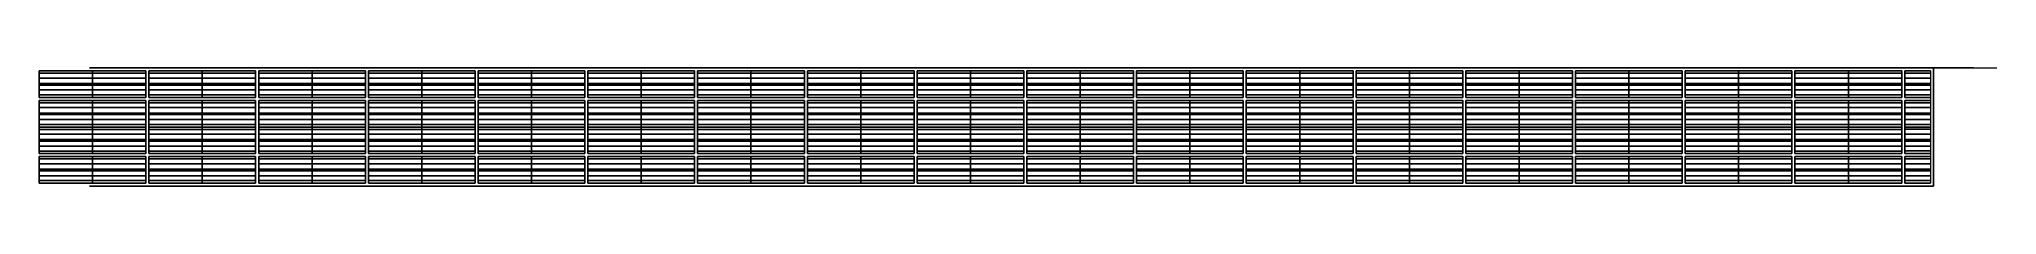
# Model space of a CAD drawing. Extents: x 387222 to 388513, y 9633222 to 9634061.
# Drawn here: x 387646.49 to 387653.1, y 9633452.66 to 9633453.06 of the extents above; entities that cross this region are included whole.
import ezdxf

# ---------------------------------------------------------------- set-up
doc = ezdxf.new("R2010")
doc.units = 0
doc.header["$LTSCALE"] = 0.049213
doc.layers.add('ARQ_PISO', color=7, linetype='Continuous', lineweight=13)
doc.layers.add('HATCH CINZA SÓLIDO', color=9, linetype='Continuous')
doc.layers.add('MOBÍLIA', color=4, linetype='Continuous')

# ---------------------------------------------------------------- blocks, each defined once
blk = doc.blocks.new('A$C00DC0C46')
for p, q in [((0.0002, 0), (0.0002, 0.09)), ((0.0002, 0.09), (0.1802, 0.09)), ((0.1802, 0.0821), (0.0002, 0.0821)), ((0.1802, 0.09), (0.1802, 0)), ((0.18, 0.0419), (0, 0.0419)), ((0.18, 0.0253), (0, 0.0253)), ((0.18, 0.0089), (0, 0.0089)), ((0.1802, 0.0654), (0.0002, 0.0654)), ((0.1802, 0.0473), (0.0002, 0.0473)), ((0.1802, 0), (0.0002, 0))]:
    blk.add_line(p, q)

msp = doc.modelspace()

# ---------------------------------------------------------------- linework, layer by layer
at = {"layer": 'ARQ_PISO'}
for p, q in [((387646.6755, 9633453.0619), (387647.1755, 9633453.0619)), ((387646.6797, 9633453.0619), (387647.0397, 9633453.0619)), ((387647.0964, 9633453.0619), (387646.7547, 9633453.0619)), ((387646.8099, 9633453.0619), (387647.3099, 9633453.0619)), ((387647.2308, 9633453.0619), (387646.8891, 9633453.0619)), ((387647.0457, 9633453.0619), (387647.5457, 9633453.0619)), ((387647.0499, 9633453.0619), (387647.4099, 9633453.0619)), ((387647.4665, 9633453.0619), (387647.1249, 9633453.0619)), ((387647.4158, 9633453.0619), (387647.9158, 9633453.0619)), ((387647.42, 9633453.0619), (387647.78, 9633453.0619)), ((387647.8367, 9633453.0619), (387647.495, 9633453.0619)), ((387647.786, 9633453.0619), (387648.286, 9633453.0619)), ((387647.7902, 9633453.0619), (387648.1502, 9633453.0619)), ((387648.2068, 9633453.0619), (387647.8652, 9633453.0619)), ((387648.1562, 9633453.0619), (387648.6562, 9633453.0619)), ((387648.1603, 9633453.0619), (387648.5203, 9633453.0619)), ((387648.577, 9633453.0619), (387648.2353, 9633453.0619)), ((387648.5263, 9633453.0619), (387649.0263, 9633453.0619)), ((387648.5305, 9633453.0619), (387648.8905, 9633453.0619)), ((387648.9471, 9633453.0619), (387648.6055, 9633453.0619)), ((387648.8965, 9633453.0619), (387649.3965, 9633453.0619)), ((387648.9006, 9633453.0619), (387649.2606, 9633453.0619)), ((387649.3173, 9633453.0619), (387648.9756, 9633453.0619)), ((387649.2666, 9633453.0619), (387649.7666, 9633453.0619)), ((387649.2708, 9633453.0619), (387649.6308, 9633453.0619)), ((387649.6874, 9633453.0619), (387649.3458, 9633453.0619)), ((387649.6368, 9633453.0619), (387650.1368, 9633453.0619)), ((387649.6409, 9633453.0619), (387650.0009, 9633453.0619)), ((387650.0576, 9633453.0619), (387649.7159, 9633453.0619)), ((387650.0069, 9633453.0619), (387650.5069, 9633453.0619)), ((387650.0111, 9633453.0619), (387650.3711, 9633453.0619)), ((387650.4278, 9633453.0619), (387650.0861, 9633453.0619)), ((387650.3771, 9633453.0619), (387650.8771, 9633453.0619)), ((387650.3812, 9633453.0619), (387650.7412, 9633453.0619)), ((387650.7979, 9633453.0619), (387650.4562, 9633453.0619)), ((387650.7472, 9633453.0619), (387651.2472, 9633453.0619)), ((387650.7514, 9633453.0619), (387651.1114, 9633453.0619)), ((387651.1681, 9633453.0619), (387650.8264, 9633453.0619)), ((387651.1174, 9633453.0619), (387651.6174, 9633453.0619)), ((387651.1215, 9633453.0619), (387651.4815, 9633453.0619)), ((387651.5382, 9633453.0619), (387651.1965, 9633453.0619)), ((387651.4875, 9633453.0619), (387651.9875, 9633453.0619)), ((387651.4917, 9633453.0619), (387651.8517, 9633453.0619)), ((387651.9084, 9633453.0619), (387651.5667, 9633453.0619)), ((387651.8577, 9633453.0619), (387652.3577, 9633453.0619)), ((387651.8619, 9633453.0619), (387652.2219, 9633453.0619)), ((387652.2785, 9633453.0619), (387651.9369, 9633453.0619)), ((387652.2278, 9633453.0619), (387652.7278, 9633453.0619)), ((387652.232, 9633453.0619), (387652.592, 9633453.0619)), ((387652.6487, 9633453.0619), (387652.307, 9633453.0619)), ((387652.4202, 9633453.0619), (387652.9202, 9633453.0619)), ((387652.841, 9633453.0619), (387652.4993, 9633453.0619)), ((387652.598, 9633453.0619), (387653.098, 9633453.0619)), ((387653.0188, 9633453.0619), (387652.6772, 9633453.0619)), ((387652.8743, 9633453.0519), (387652.8743, 9633452.6719))]:
    msp.add_line(p, q, dxfattribs=at)
at = {"layer": 'HATCH CINZA SÓLIDO'}
for p, q in [((387652.7872, 9633452.9619), (387652.7872, 9633453.0519)), ((387652.7872, 9633453.0519), (387652.8743, 9633453.0519)), ((387652.8743, 9633453.0441), (387652.7872, 9633453.0441)), ((387652.8743, 9633453.0273), (387652.7872, 9633453.0273)), ((387652.8743, 9633453.0038), (387652.7871, 9633453.0038)), ((387652.8743, 9633452.9872), (387652.7871, 9633452.9872)), ((387652.8743, 9633452.9709), (387652.7871, 9633452.9709)), ((387652.8743, 9633453.0092), (387652.7872, 9633453.0092)), ((387652.8743, 9633452.9619), (387652.7872, 9633452.9619)), ((387652.7872, 9633452.8619), (387652.7872, 9633452.9519)), ((387652.7872, 9633452.9519), (387652.8743, 9633452.9519)), ((387652.8743, 9633452.9038), (387652.7871, 9633452.9038)), ((387652.8743, 9633452.8872), (387652.7871, 9633452.8872)), ((387652.8743, 9633452.9441), (387652.7872, 9633452.9441)), ((387652.8743, 9633452.9273), (387652.7872, 9633452.9273)), ((387652.8743, 9633452.9092), (387652.7872, 9633452.9092)), ((387652.8743, 9633452.8709), (387652.7871, 9633452.8709)), ((387652.8743, 9633452.8619), (387652.7872, 9633452.8619)), ((387652.7872, 9633452.7719), (387652.7872, 9633452.8619)), ((387652.7872, 9633452.8619), (387652.8743, 9633452.8619)), ((387652.8743, 9633452.8541), (387652.7872, 9633452.8541)), ((387652.8743, 9633452.8373), (387652.7872, 9633452.8373)), ((387652.8743, 9633452.8192), (387652.7872, 9633452.8192)), ((387652.8743, 9633452.8138), (387652.7871, 9633452.8138)), ((387652.8743, 9633452.7972), (387652.7871, 9633452.7972)), ((387652.8743, 9633452.7809), (387652.7871, 9633452.7809)), ((387652.8743, 9633452.7719), (387652.7872, 9633452.7719)), ((387652.7872, 9633452.6719), (387652.7872, 9633452.7619)), ((387652.7872, 9633452.7619), (387652.8743, 9633452.7619)), ((387652.8743, 9633452.7541), (387652.7872, 9633452.7541)), ((387652.8743, 9633452.7138), (387652.7871, 9633452.7138)), ((387652.8743, 9633452.6972), (387652.7871, 9633452.6972)), ((387652.8743, 9633452.7373), (387652.7872, 9633452.7373)), ((387652.8743, 9633452.7192), (387652.7872, 9633452.7192)), ((387652.8743, 9633452.6809), (387652.7871, 9633452.6809)), ((387652.8743, 9633452.6719), (387652.7872, 9633452.6719))]:
    msp.add_line(p, q, dxfattribs=at)
at = {"layer": 'MOBÍLIA', "color": 2}
for p, q in [((387647.0548, 9633453.0619), (387646.6646, 9633453.0619)), ((387647.4249, 9633453.0619), (387647.0348, 9633453.0619)), ((387647.7951, 9633453.0619), (387647.4049, 9633453.0619)), ((387648.1652, 9633453.0619), (387647.7751, 9633453.0619)), ((387648.5354, 9633453.0619), (387648.1452, 9633453.0619)), ((387648.9056, 9633453.0619), (387648.5154, 9633453.0619)), ((387649.2757, 9633453.0619), (387648.8856, 9633453.0619)), ((387649.6459, 9633453.0619), (387649.2557, 9633453.0619)), ((387650.016, 9633453.0619), (387649.6259, 9633453.0619)), ((387650.3862, 9633453.0619), (387649.996, 9633453.0619)), ((387650.7563, 9633453.0619), (387650.3662, 9633453.0619)), ((387651.1265, 9633453.0619), (387650.7363, 9633453.0619)), ((387651.4966, 9633453.0619), (387651.1065, 9633453.0619)), ((387651.8668, 9633453.0619), (387651.4766, 9633453.0619)), ((387652.2369, 9633453.0619), (387651.8468, 9633453.0619)), ((387652.6071, 9633453.0619), (387652.2169, 9633453.0619)), ((387652.8843, 9633452.6619), (387652.8843, 9633453.0619)), ((387646.6646, 9633452.6619), (387647.0548, 9633452.6619)), ((387647.0348, 9633452.6619), (387647.4249, 9633452.6619)), ((387647.4049, 9633452.6619), (387647.7951, 9633452.6619)), ((387647.7751, 9633452.6619), (387648.1652, 9633452.6619)), ((387648.1452, 9633452.6619), (387648.5354, 9633452.6619)), ((387648.5154, 9633452.6619), (387648.9056, 9633452.6619)), ((387648.8856, 9633452.6619), (387649.2757, 9633452.6619)), ((387649.2557, 9633452.6619), (387649.6459, 9633452.6619)), ((387649.6259, 9633452.6619), (387650.016, 9633452.6619)), ((387649.996, 9633452.6619), (387650.3862, 9633452.6619)), ((387650.3662, 9633452.6619), (387650.7563, 9633452.6619)), ((387650.7363, 9633452.6619), (387651.1265, 9633452.6619)), ((387651.1065, 9633452.6619), (387651.4966, 9633452.6619)), ((387651.4766, 9633452.6619), (387651.8668, 9633452.6619)), ((387651.8468, 9633452.6619), (387652.2369, 9633452.6619)), ((387652.2169, 9633452.6619), (387652.6071, 9633452.6619)), ((387652.5871, 9633452.6619), (387652.8843, 9633452.6619))]:
    msp.add_line(p, q, dxfattribs=at)

# ---------------------------------------------------------------- block references
at = {"layer": 'HATCH CINZA SÓLIDO'}
for p in [(387646.4945, 9633452.9619), (387646.6745, 9633452.9619), (387646.8646, 9633452.9619), (387647.0446, 9633452.9619), (387647.2348, 9633452.9619), (387647.4148, 9633452.9619), (387647.6049, 9633452.9619), (387647.7849, 9633452.9619), (387647.9751, 9633452.9619), (387648.1551, 9633452.9619), (387648.3452, 9633452.9619), (387648.5252, 9633452.9619), (387648.7154, 9633452.9619), (387648.8954, 9633452.9619), (387649.0856, 9633452.9619), (387649.2656, 9633452.9619), (387649.4557, 9633452.9619), (387649.6357, 9633452.9619), (387649.8259, 9633452.9619), (387650.0059, 9633452.9619), (387650.196, 9633452.9619), (387650.376, 9633452.9619), (387650.5662, 9633452.9619), (387650.7462, 9633452.9619), (387650.9363, 9633452.9619), (387651.1163, 9633452.9619), (387651.3065, 9633452.9619), (387651.4865, 9633452.9619), (387651.6766, 9633452.9619), (387651.8566, 9633452.9619), (387652.0468, 9633452.9619), (387652.2268, 9633452.9619), (387652.4169, 9633452.9619), (387652.5969, 9633452.9619), (387646.4945, 9633452.8619), (387646.6745, 9633452.8619), (387646.8646, 9633452.8619), (387647.0446, 9633452.8619), (387647.2348, 9633452.8619), (387647.4148, 9633452.8619), (387647.6049, 9633452.8619), (387647.7849, 9633452.8619), (387647.9751, 9633452.8619), (387648.1551, 9633452.8619), (387648.3452, 9633452.8619), (387648.5252, 9633452.8619), (387648.7154, 9633452.8619), (387648.8954, 9633452.8619), (387649.0856, 9633452.8619), (387649.2656, 9633452.8619), (387649.4557, 9633452.8619), (387649.6357, 9633452.8619), (387649.8259, 9633452.8619), (387650.0059, 9633452.8619), (387650.196, 9633452.8619), (387650.376, 9633452.8619), (387650.5662, 9633452.8619), (387650.7462, 9633452.8619), (387650.9363, 9633452.8619), (387651.1163, 9633452.8619), (387651.3065, 9633452.8619), (387651.4865, 9633452.8619), (387651.6766, 9633452.8619), (387651.8566, 9633452.8619), (387652.0468, 9633452.8619), (387652.2268, 9633452.8619), (387652.4169, 9633452.8619), (387652.5969, 9633452.8619), (387646.4945, 9633452.7719), (387646.6745, 9633452.7719), (387646.8646, 9633452.7719), (387647.0446, 9633452.7719), (387647.2348, 9633452.7719), (387647.4148, 9633452.7719), (387647.6049, 9633452.7719), (387647.7849, 9633452.7719), (387647.9751, 9633452.7719), (387648.1551, 9633452.7719), (387648.3452, 9633452.7719), (387648.5252, 9633452.7719), (387648.7154, 9633452.7719), (387648.8954, 9633452.7719), (387649.0856, 9633452.7719), (387649.2656, 9633452.7719), (387649.4557, 9633452.7719), (387649.6357, 9633452.7719), (387649.8259, 9633452.7719), (387650.0059, 9633452.7719), (387650.196, 9633452.7719), (387650.376, 9633452.7719), (387650.5662, 9633452.7719), (387650.7462, 9633452.7719), (387650.9363, 9633452.7719), (387651.1163, 9633452.7719), (387651.3065, 9633452.7719), (387651.4865, 9633452.7719), (387651.6766, 9633452.7719), (387651.8566, 9633452.7719), (387652.0468, 9633452.7719), (387652.2268, 9633452.7719), (387652.4169, 9633452.7719), (387652.5969, 9633452.7719), (387646.4945, 9633452.6719), (387646.6745, 9633452.6719), (387646.8646, 9633452.6719), (387647.0446, 9633452.6719), (387647.2348, 9633452.6719), (387647.4148, 9633452.6719), (387647.6049, 9633452.6719), (387647.7849, 9633452.6719), (387647.9751, 9633452.6719), (387648.1551, 9633452.6719), (387648.3452, 9633452.6719), (387648.5252, 9633452.6719), (387648.7154, 9633452.6719), (387648.8954, 9633452.6719), (387649.0856, 9633452.6719), (387649.2656, 9633452.6719), (387649.4557, 9633452.6719), (387649.6357, 9633452.6719), (387649.8259, 9633452.6719), (387650.0059, 9633452.6719), (387650.196, 9633452.6719), (387650.376, 9633452.6719), (387650.5662, 9633452.6719), (387650.7462, 9633452.6719), (387650.9363, 9633452.6719), (387651.1163, 9633452.6719), (387651.3065, 9633452.6719), (387651.4865, 9633452.6719), (387651.6766, 9633452.6719), (387651.8566, 9633452.6719), (387652.0468, 9633452.6719), (387652.2268, 9633452.6719), (387652.4169, 9633452.6719), (387652.5969, 9633452.6719)]:
    msp.add_blockref('A$C00DC0C46', p, dxfattribs=at)

doc.saveas('drawing.dxf')
